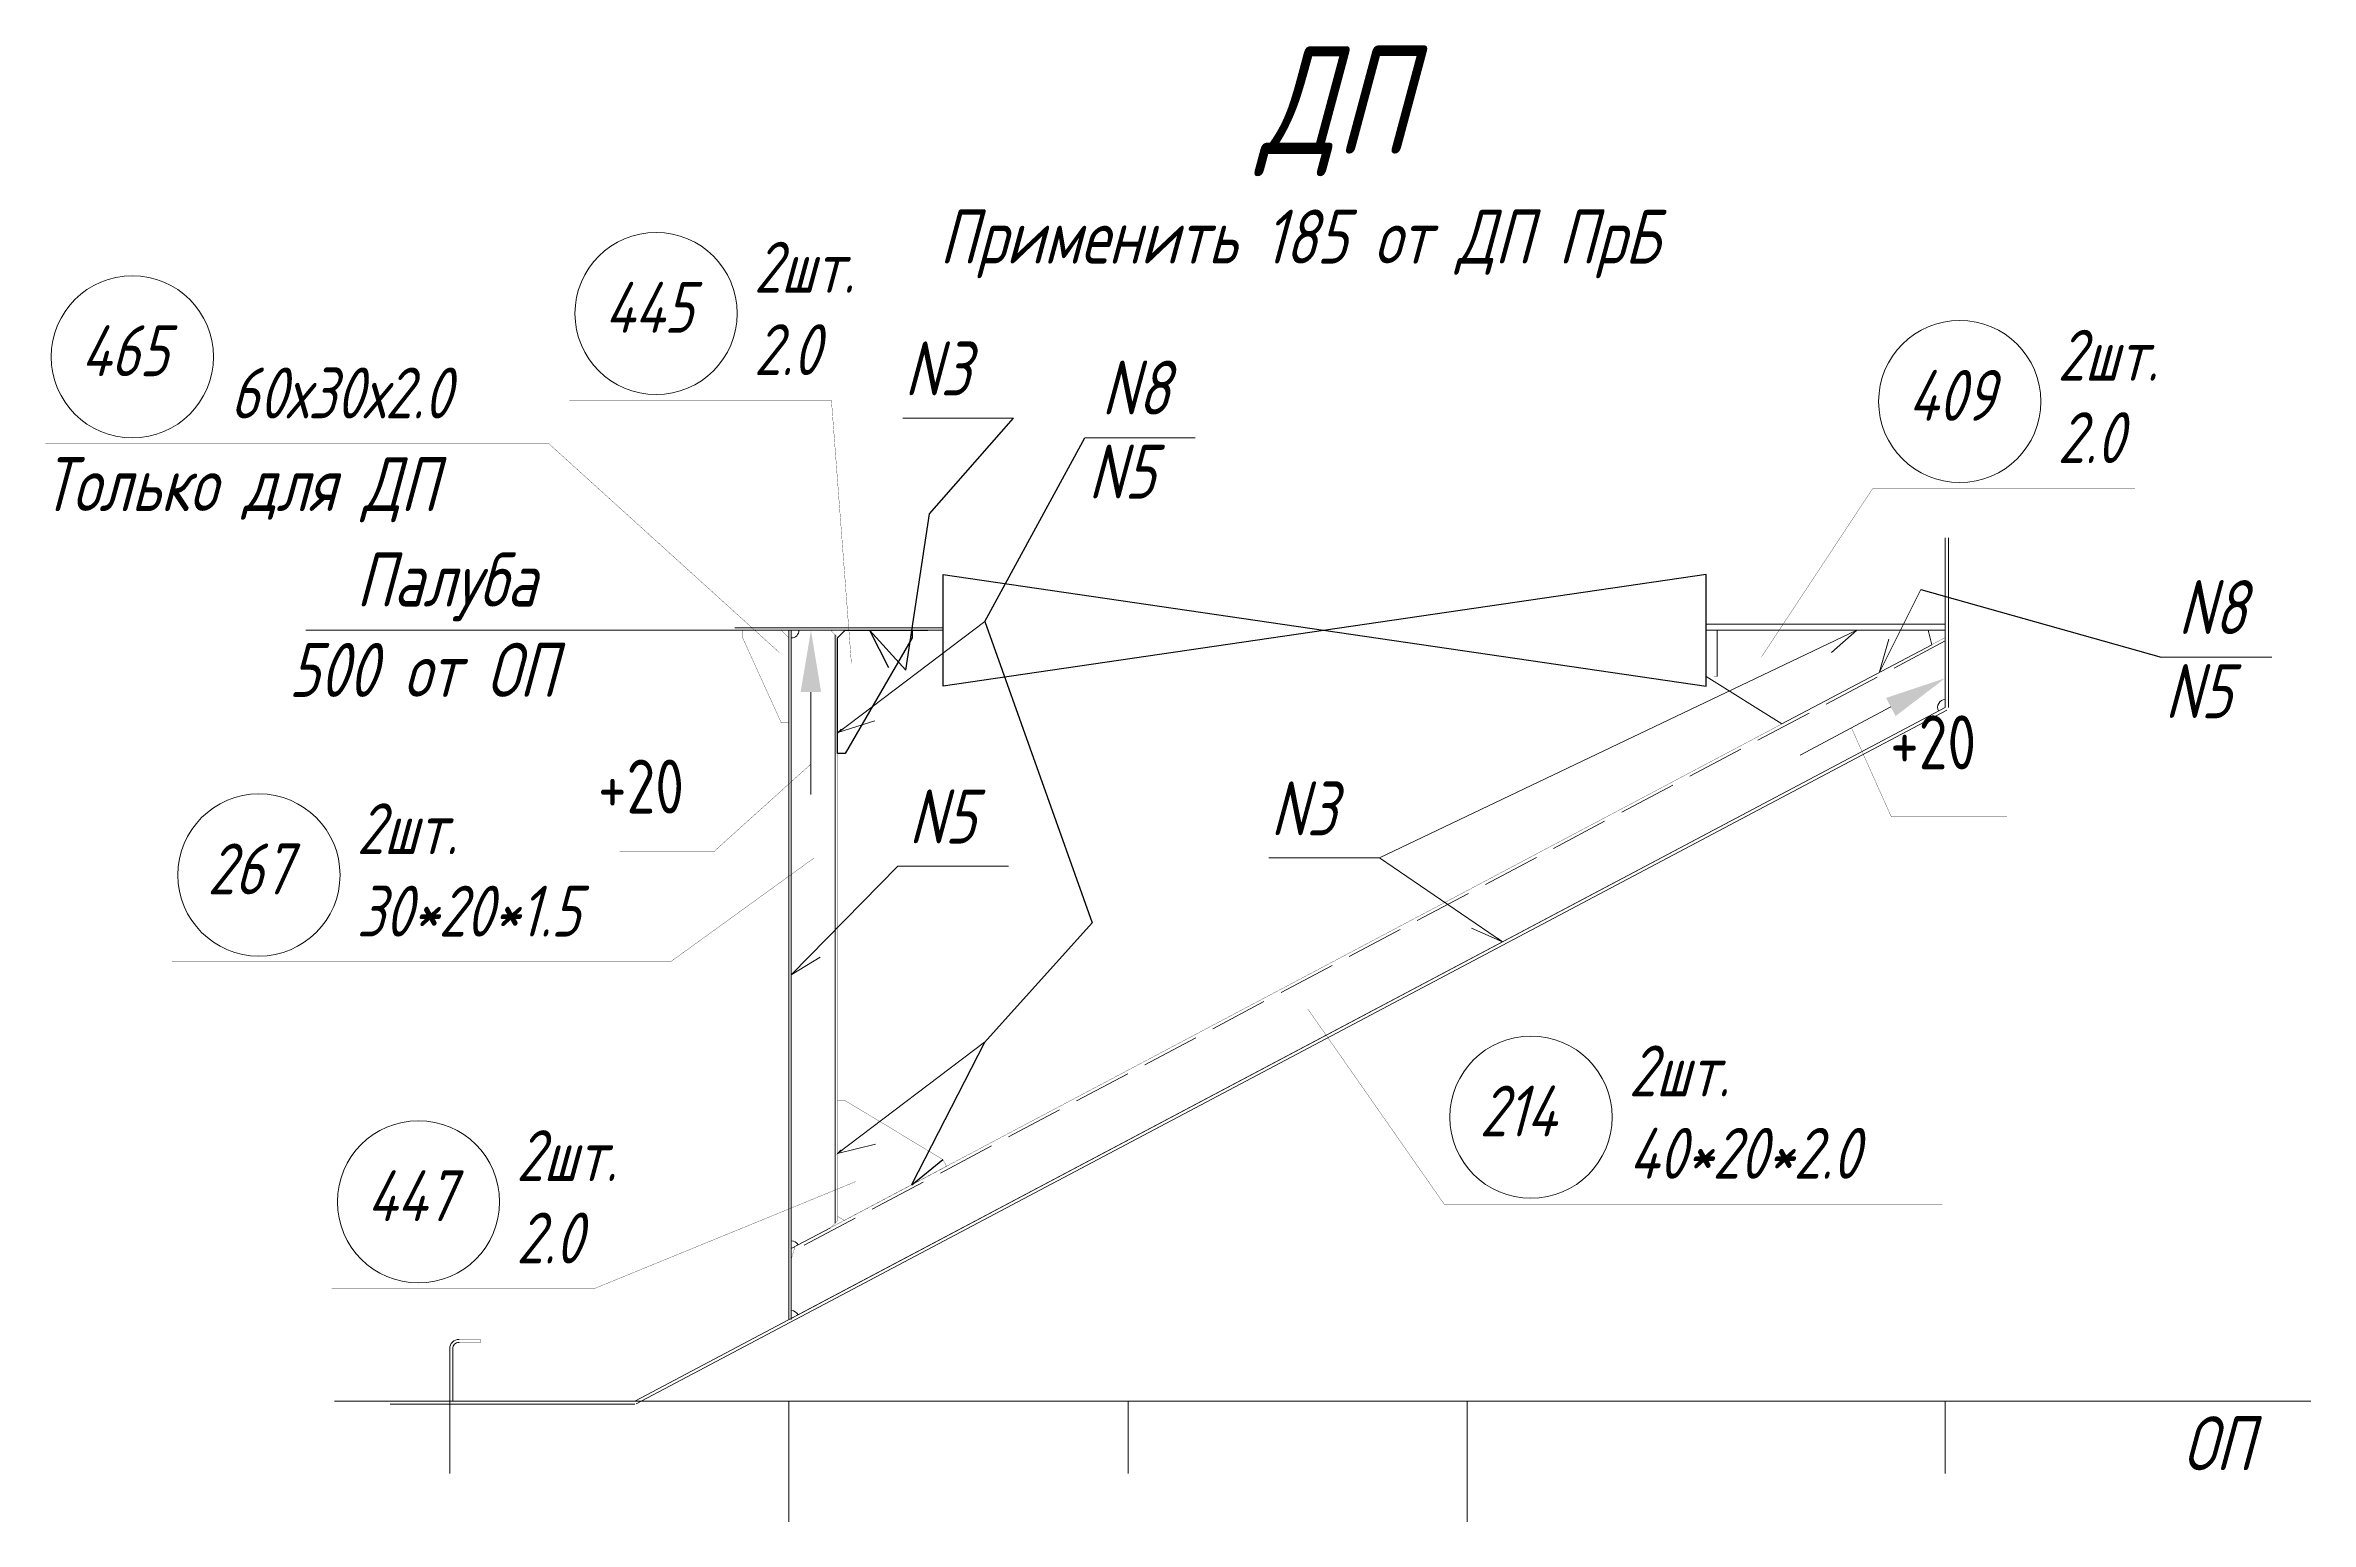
# Model space of a CAD drawing. Header units: millimetres. Extents: x 77380 to 135900, y -10260 to 17301.
# Drawn here: x 83070 to 84539, y -10260 to -9303 of the extents above; entities that cross this region are included whole.
import ezdxf

# ---------------------------------------------------------------- set-up
doc = ezdxf.new("R2010")
doc.units = ezdxf.units.MM
for name, pattern in [('K5LT32768', [0]), ('K5LT32769', [50, 37.5, -12.5]), ('K5LT32770', [0]), ('K5LT32772', [0]), ('K5LT32780', [0]), ('K5LT32781', [0]), ('K5LT32831', [0]), ('K5LT32835', [0]), ('K5LT_THIN', [0])]:
    doc.linetypes.add(name, pattern=pattern)
doc.styles.add('KTEXTSTYLE', font='GOST_AU.SHX', dxfattribs={"width": 0.96, "height": 5})

# ---------------------------------------------------------------- blocks, each defined once
blk = doc.blocks.new('U335')
blk.add_hatch(color=7).paths.add_polyline_path([(97989.8, 15320.1), (97996, 15308.3), (98028.2, 15332.9)])
at = {"color": 7, "linetype": 'K5LT32831', "lineweight": 9}
blk.add_line((97992.9, 15314.2), (97934.1, 15283), dxfattribs=at)
blk = doc.blocks.new('U336')
blk.add_hatch(color=7).paths.add_polyline_path([(97285.8, 15323.9), (97299.1, 15323.9), (97292.5, 15363.9)])
at = {"color": 7, "linetype": 'K5LT32831', "lineweight": 9}
blk.add_line((97292.5, 15323.9), (97292.5, 15257.4), dxfattribs=at)
blk = doc.blocks.new('U391')
at = {"color": 7, "linetype": 'K5LT_THIN', "lineweight": 18}
for p, q in [((97661.3, 15216.3), (97741.1, 15161.9)), ((97741.1, 15161.9), (97737.8, 15164.2))]:
    blk.add_line(p, q, dxfattribs=at)
at = {"color": 7, "linetype": 'K5LT32835', "lineweight": 18}
for p, q in [((97738.5, 15163.5), (97738.8, 15163.5)), ((97738.5, 15163.4), (97738.8, 15163.5)), ((97738.6, 15163), (97738.5, 15163.5)), ((97738.6, 15163.6), (97738.6, 15163.6)), ((97738.6, 15163.5), (97738.7, 15163.6)), ((97738.7, 15162.9), (97738.6, 15163.6)), ((97738.8, 15162.9), (97738.6, 15163.6)), ((97738.8, 15162.9), (97738.7, 15163.5)), ((97738.9, 15162.8), (97738.8, 15163.5)), ((97738.3, 15163.2), (97739.1, 15163.3)), ((97738.3, 15163.1), (97739.1, 15163.3)), ((97738.3, 15163.1), (97738.3, 15163.2)), ((97738.3, 15163.1), (97738.3, 15163.1)), ((97738.4, 15163.3), (97738.9, 15163.4)), ((97738.4, 15163.2), (97739, 15163.4)), ((97738.5, 15163), (97738.4, 15163.4)), ((97738.4, 15163.1), (97738.4, 15163.3)), ((97738.4, 15163.1), (97739.2, 15163.2)), ((97738.6, 15163), (97738.5, 15163.4)), ((97738.5, 15163), (97739.3, 15163.2)), ((97738.6, 15163), (97739.3, 15163.1)), ((97738.7, 15162.9), (97739.4, 15163.1)), ((97738.8, 15162.9), (97739.5, 15163)), ((97739, 15162.8), (97738.9, 15163.4)), ((97739.1, 15162.8), (97738.9, 15163.4)), ((97738.9, 15162.8), (97739.6, 15163)), ((97739.1, 15162.8), (97739, 15163.3)), ((97739, 15162.8), (97739.6, 15162.9)), ((97739.2, 15162.7), (97739.1, 15163.3)), ((97739.1, 15162.8), (97739.7, 15162.9)), ((97739.3, 15162.7), (97739.2, 15163.2)), ((97739.3, 15162.7), (97739.2, 15163.2)), ((97739.4, 15162.6), (97739.3, 15163.1)), ((97739.3, 15162.7), (97739.8, 15162.8)), ((97739.5, 15162.6), (97739.4, 15163.1)), ((97739.4, 15162.7), (97739.9, 15162.8)), ((97739.5, 15162.6), (97739.5, 15163)), ((97739.6, 15162.6), (97739.5, 15163)), ((97739.5, 15162.6), (97739.9, 15162.7)), ((97739.7, 15162.5), (97739.6, 15162.9)), ((97739.6, 15162.6), (97740, 15162.7)), ((97739.8, 15162.5), (97739.7, 15162.9)), ((97739.7, 15162.5), (97740.1, 15162.6)), ((97739.8, 15162.5), (97739.8, 15162.8)), ((97739.9, 15162.4), (97739.8, 15162.8)), ((97739.8, 15162.5), (97740.2, 15162.6)), ((97740, 15162.4), (97739.9, 15162.7)), ((97739.9, 15162.4), (97740.2, 15162.5)), ((97740, 15162.4), (97740, 15162.7)), ((97740, 15162.4), (97740.3, 15162.5)), ((97740.1, 15162.3), (97740.1, 15162.6)), ((97740.2, 15162.3), (97740.1, 15162.6)), ((97740.1, 15162.3), (97740.4, 15162.4)), ((97740.2, 15162.3), (97740.2, 15162.5)), ((97740.2, 15162.3), (97740.5, 15162.4)), ((97740.3, 15162.3), (97740.3, 15162.5)), ((97740.4, 15162.2), (97740.3, 15162.4)), ((97740.3, 15162.3), (97740.5, 15162.3)), ((97740.5, 15162.2), (97740.4, 15162.4)), ((97740.4, 15162.2), (97740.6, 15162.3)), ((97740.5, 15162.2), (97740.5, 15162.3)), ((97740.5, 15162.2), (97740.7, 15162.2)), ((97740.6, 15162.1), (97740.6, 15162.3)), ((97740.6, 15162.1), (97740.8, 15162.2)), ((97740.7, 15162.1), (97740.6, 15162.2)), ((97740.7, 15162.1), (97740.7, 15162.2)), ((97740.7, 15162.1), (97740.8, 15162.1)), ((97740.8, 15162), (97740.9, 15162.1)), ((97740.8, 15162), (97740.8, 15162.1)), ((97740.9, 15162), (97740.9, 15162.1)), ((97740.9, 15162), (97741, 15162)), ((97741, 15162), (97740.9, 15162)), ((97741, 15162), (97741, 15162)), ((97741, 15161.9), (97741.1, 15161.9))]:
    blk.add_line(p, q, dxfattribs=at)
at = {"color": 7, "linetype": 'K5LT32835', "const_width": 0.18}
blk.add_lwpolyline([(97738.6, 15163.6), (97741.1, 15161.9), (97738.3, 15163.1)], close=True, dxfattribs=at)
blk = doc.blocks.new('U405')
at = {"color": 7, "linetype": 'K5LT_THIN', "lineweight": 18}
for p, q in [((96119.5, 15179.2), (96192.8, 15084.7)), ((96192.8, 15084.7), (96190.3, 15087.9))]:
    blk.add_line(p, q, dxfattribs=at)
at = {"color": 7, "linetype": 'K5LT32835', "lineweight": 18}
for p, q in [((96190.5, 15086.8), (96191.3, 15086.7)), ((96190.5, 15086.7), (96190.5, 15086.8)), ((96190.5, 15086.7), (96191.3, 15086.6)), ((96190.5, 15086.7), (96190.5, 15086.7)), ((96190.6, 15086.9), (96191.1, 15086.8)), ((96190.6, 15086.6), (96190.6, 15086.9)), ((96190.6, 15086.6), (96190.7, 15086.9)), ((96190.6, 15086.8), (96191.2, 15086.7)), ((96190.6, 15086.6), (96191.4, 15086.5)), ((96190.7, 15086.5), (96190.7, 15087)), ((96190.7, 15086.5), (96190.8, 15087)), ((96190.7, 15086.9), (96191.1, 15086.9)), ((96190.7, 15086.6), (96191.4, 15086.5)), ((96190.7, 15086.5), (96191.5, 15086.4)), ((96190.8, 15086.4), (96190.9, 15087.1)), ((96190.8, 15087), (96191, 15087)), ((96190.8, 15086.4), (96191.5, 15086.3)), ((96190.9, 15087.1), (96190.9, 15087.1)), ((96190.9, 15086.4), (96191, 15087.1)), ((96190.9, 15087), (96191, 15087)), ((96190.9, 15086.3), (96191, 15087)), ((96190.9, 15086.3), (96191.6, 15086.2)), ((96191, 15086.3), (96191.1, 15086.9)), ((96191, 15086.2), (96191.1, 15086.9)), ((96191, 15086.3), (96191.6, 15086.2)), ((96191.1, 15086.2), (96191.2, 15086.8)), ((96191.1, 15086.2), (96191.7, 15086.1)), ((96191.2, 15086.1), (96191.2, 15086.7)), ((96191.2, 15086.1), (96191.3, 15086.6)), ((96191.2, 15086.1), (96191.8, 15086)), ((96191.3, 15086), (96191.3, 15086.6)), ((96191.3, 15086), (96191.4, 15086.5)), ((96191.3, 15086), (96191.8, 15086)), ((96191.3, 15086), (96191.9, 15085.9)), ((96191.4, 15085.9), (96191.4, 15086.4)), ((96191.4, 15085.9), (96191.5, 15086.4)), ((96191.4, 15085.9), (96191.9, 15085.8)), ((96191.5, 15085.8), (96191.6, 15086.3)), ((96191.5, 15085.8), (96192, 15085.8)), ((96191.6, 15085.8), (96191.6, 15086.2)), ((96191.6, 15085.7), (96191.7, 15086.1)), ((96191.6, 15085.7), (96192, 15085.7)), ((96191.7, 15085.7), (96191.7, 15086.1)), ((96191.7, 15085.6), (96191.8, 15086)), ((96191.7, 15085.7), (96192.1, 15085.6)), ((96191.8, 15085.6), (96191.8, 15085.9)), ((96191.8, 15085.5), (96191.9, 15085.9)), ((96191.8, 15085.6), (96192.1, 15085.5)), ((96191.9, 15085.5), (96191.9, 15085.8)), ((96191.9, 15085.5), (96192.2, 15085.5)), ((96191.9, 15085.4), (96192.2, 15085.4)), ((96192, 15085.4), (96192, 15085.7)), ((96192, 15085.4), (96192.1, 15085.6)), ((96192, 15085.4), (96192.3, 15085.3)), ((96192.1, 15085.3), (96192.1, 15085.6)), ((96192.1, 15085.3), (96192.2, 15085.5)), ((96192.1, 15085.3), (96192.4, 15085.3)), ((96192.2, 15085.2), (96192.2, 15085.4)), ((96192.2, 15085.2), (96192.3, 15085.4)), ((96192.2, 15085.2), (96192.4, 15085.2)), ((96192.3, 15085.1), (96192.3, 15085.3)), ((96192.3, 15085.1), (96192.5, 15085.1)), ((96192.4, 15085.1), (96192.4, 15085.2)), ((96192.4, 15085), (96192.4, 15085.2)), ((96192.4, 15085.1), (96192.5, 15085)), ((96192.5, 15085), (96192.5, 15085.1)), ((96192.5, 15085), (96192.6, 15085)), ((96192.5, 15084.9), (96192.5, 15085)), ((96192.6, 15084.9), (96192.6, 15084.9)), ((96192.6, 15084.9), (96192.6, 15084.9)), ((96192.6, 15084.8), (96192.7, 15084.8)), ((96192.7, 15084.8), (96192.7, 15084.9)), ((96192.7, 15084.8), (96192.7, 15084.8)), ((96192.7, 15084.8), (96192.7, 15084.8))]:
    blk.add_line(p, q, dxfattribs=at)
at = {"color": 7, "linetype": 'K5LT32835', "const_width": 0.18}
blk.add_lwpolyline([(96190.9, 15087.1), (96192.8, 15084.7), (96190.5, 15086.7)], close=True, dxfattribs=at)

msp = doc.modelspace()

# ---------------------------------------------------------------- linework, layer by layer
at = {"color": 7, "linetype": 'K5LT32780', "lineweight": 18}
for p, q in [((83626.112, -9544.564), (83697.793, -9544.564)), ((83815.736, -9557.317), (83744.055, -9557.317)), ((83238.831, -9682.231), (83517.203, -9682.231)), ((84513.958, -9699.7), (84442.276, -9699.7)), ((83622.918, -9835.118), (83694.6, -9835.118)), ((83863.556, -9829.884), (83935.237, -9829.884))]:
    msp.add_line(p, q, dxfattribs=at)
at = {"color": 7}
for p, q in [((83643.412, -9606.685), (83697.793, -9544.564)), ((83679.351, -9676.482), (83744.055, -9557.317)), ((83627.927, -9708.081), (83643.412, -9606.685)), ((84286.409, -9655.756), (84442.276, -9699.7)), ((83604.371, -9682.231), (83627.927, -9708.081)), ((83604.371, -9682.231), (83616.726, -9706.363)), ((83679.351, -9676.482), (83748.817, -9872.039)), ((83748.817, -9872.039), (83679.075, -9949.474)), ((83679.075, -9949.474), (83631.621, -10041.977)), ((83631.818, -10041.797), (83652.077, -10025.499))]:
    msp.add_line(p, q, dxfattribs=at)
at = {"color": 3, "linetype": 'K5LT32768', "lineweight": 18, "true_color": 0x00ff00}
for p, q in [((84302.202, -9732.231), (84302.202, -9622.23)), ((84304.201, -9732.231), (84304.201, -9622.23)), ((83652.202, -9680.731), (83517.203, -9680.731)), ((83652.202, -9682.231), (83517.203, -9682.231)), ((83552.202, -10129.289), (83552.202, -9682.231)), ((83553.7, -10129.289), (83553.7, -9682.231)), ((83553.7, -9682.231), (83553.7, -10083.236)), ((83579.201, -9682.231), (83553.7, -9682.231)), ((84302.202, -9678.231), (84147.2, -9678.231)), ((84302.202, -9682.231), (84147.2, -9682.231)), ((83582.256, -10066.681), (83582.256, -9685.286)), ((84302.202, -9732.231), (83452.202, -10182.231)), ((84303.139, -9733.998), (83453.139, -10183.998)), ((83553.7, -10128.495), (84302.202, -9732.231)), ((83553.7, -10083.236), (83579.201, -10069.735)), ((83553.7, -10090.025), (83553.7, -10128.495)), ((83332.201, -10182.23), (83332.201, -10148.157)), ((83334.203, -10182.23), (83334.203, -10148.157)), ((83452.202, -10182.231), (83293.643, -10182.231)), ((83452.202, -10184.231), (83293.643, -10184.231))]:
    msp.add_line(p, q, dxfattribs=at)
at = {"color": 7, "linetype": 'K5LT_THIN'}
for p, q in [((84147.2, -9646.083), (83652.2, -9718.384)), ((83652.2, -9718.384), (83652.2, -9646.083)), ((83652.2, -9646.083), (84147.2, -9718.384)), ((84147.2, -9718.384), (84147.2, -9646.083))]:
    msp.add_line(p, q, dxfattribs=at)
at = {"color": 7, "linetype": 'K5LT_THIN', "lineweight": 18}
for p, q in [((84286.409, -9655.756), (84259.521, -9709.296)), ((83935.237, -9829.884), (84244.906, -9682.231)), ((84244.906, -9682.231), (84228.368, -9696.739)), ((84259.533, -9709.252), (84265.499, -9688.076)), ((84147.2, -9712.263), (84196.26, -9742.965)), ((83583.978, -9748.615), (83608, -9741.052)), ((83622.918, -9835.118), (83553.7, -9905.76)), ((84015.016, -9884.23), (83994.814, -9875.519)), ((83553.7, -9905.76), (83572.378, -9894.135)), ((83583.702, -10021.607), (83608.315, -10015.469))]:
    msp.add_line(p, q, dxfattribs=at)
at = {"color": 2, "linetype": 'K5LT32770', "true_color": 0xffff00}
for p, q in [((83583.702, -9687.231), (83588.701, -9682.231)), ((83588.701, -9682.231), (83642.201, -9682.231)), ((83583.702, -9762.231), (83583.702, -9687.231)), ((83588.701, -9762.231), (83583.702, -9762.231))]:
    msp.add_line(p, q, dxfattribs=at)
at = {"color": 2, "linetype": 'K5LT_THIN', "true_color": 0xffff00}
for p, q in [((83632.201, -9682.231), (83632.201, -9687.231)), ((83632.201, -9687.231), (83588.701, -9762.231)), ((83588.701, -9762.231), (83583.702, -9762.231)), ((83588.701, -9762.231), (83583.702, -9762.231))]:
    msp.add_line(p, q, dxfattribs=at)
at = {"color": 2, "linetype": 'K5LT32770', "lineweight": 18, "true_color": 0xffff00}
for p, q in [((84154.201, -9712.231), (84154.201, -9682.231)), ((84154.201, -9682.231), (84291.2, -9682.231)), ((84291.2, -9682.231), (84293.52, -9691.575)), ((84293.52, -9691.575), (84196.26, -9742.965)), ((84196.26, -9742.965), (84196.214, -9742.877))]:
    msp.add_line(p, q, dxfattribs=at)
at = {"color": 3, "linetype": 'K5LT32769', "lineweight": 18, "true_color": 0x00ff00}
msp.add_line((84302.202, -9689.151), (83555.397, -10084.519), dxfattribs=at)
at = {"color": 1, "linetype": 'K5LT32781', "lineweight": 0, "true_color": 0xff0000}
for p, q in [((83257.472, -10182.231), (84539.204, -10182.231)), ((83332.2, -10182.231), (83332.2, -10229.106)), ((83552.2, -10182.231), (83552.2, -10260.356)), ((83772.2, -10182.231), (83772.2, -10229.106)), ((83992.2, -10182.231), (83992.2, -10260.356)), ((84302.2, -10182.231), (84302.2, -10229.106))]:
    msp.add_line(p, q, dxfattribs=at)
at = {"color": 1, "linetype": 'K5LT32772', "true_color": 0xff0000, "const_width": 0.18}
for points in [[(83592.704, -9703.686), (83579.766, -9533.142), (83409.66, -9533.142)], [(83545.909, -9696.624), (83396.527, -9561.266), (83069.966, -9561.266)], [(84425.299, -9590.218), (84255.193, -9590.218), (84183.149, -9699.275)], [(84152.202, -9682.231), (84152.202, -9712.231), (84154.201, -9712.231), (84154.201, -9682.231)], [(83152.078, -9897.313), (83475.305, -9897.313), (83568.509, -9829.884)], [(84300.358, -10054.361), (83977.131, -10054.361), (83888.749, -9927.863)], [(83595.515, -10039.8), (83425.657, -10109.294), (83255.551, -10109.294)], [(83338.2, -10142.157), (83352.129, -10142.157), (83352.129, -10144.157), (83338.2, -10144.157)]]:
    msp.add_lwpolyline(points, dxfattribs=at)
at = {"color": 2, "linetype": 'K5LT32770', "true_color": 0xffff00, "const_width": 0.18}
for points in [[(83547.205, -9682.231), (83522.205, -9682.231), (83522.205, -9687.23), (83547.205, -9742.23), (83552.204, -9742.23), (83552.204, -9687.23), (83547.205, -9682.231)], [(83583.702, -10062.33), (83583.702, -9987.33), (83588.701, -9987.33), (83652.077, -10025.499), (83654.414, -10029.918), (83588.121, -10064.993), (83583.702, -10062.33)]]:
    msp.add_lwpolyline(points, dxfattribs=at)
at = {"color": 3, "linetype": 'K5LT32768', "true_color": 0x00ff00, "const_width": 0.18}
for points in [[(83579.201, -10069.735), (83583.757, -10065.181), (83583.757, -9686.786), (83579.201, -9682.231)], [(84302.202, -9727.231), (84302.202, -9686.888), (83556.227, -10081.816), (83553.7, -10090.025)]]:
    msp.add_lwpolyline(points, dxfattribs=at)
at = {"color": 7, "linetype": 'K5LT32780', "const_width": 0.18}
for points in [[(84342.157, -9803.076), (84267.14, -9803.076), (84241.331, -9745.511)], [(83442.417, -9825.946), (83503.318, -9825.946), (83566.451, -9768.98)]]:
    msp.add_lwpolyline(points, dxfattribs=at)
at = {"color": 1, "linetype": 'K5LT32772', "lineweight": 18, "true_color": 0xff0000}
for centre in [(83466.02, -9476.781), (83126.326, -9504.906), (84311.553, -9533.858), (83208.438, -9840.953), (84033.492, -9998.002), (83311.911, -10052.934)]:
    msp.add_circle(centre, 52.603, dxfattribs=at)
at = {"color": 3, "linetype": 'K5LT32768', "lineweight": 18, "true_color": 0x00ff00}
for centre, radius, start, end in [((83553.7, -9682.229), 5.002, 269.999908, 359.982605), ((84302.202, -9732.231), 5, 90.000305, 207.897171), ((83553.7, -10083.235), 4.999, 27.903595, 90.011909), ((83553.7, -10128.495), 5.001, 27.893583, 89.992882), ((83338.2, -10148.157), 6, 89.998352, 180.001648), ((83338.2, -10148.156), 3.998, 90.005737, 180.027054)]:
    msp.add_arc(centre, radius, start, end, dxfattribs=at)

# ---------------------------------------------------------------- block references
for name in ['U336', 'U335', 'U391']:
    msp.add_blockref(name, (-13726.028, -25046.177))
at = {"rotation": 269.3239286073904}
for p in [(69635.314, 86615.442), (69635.039, 86342.451)]:
    msp.add_blockref('U405', p, dxfattribs=at)

# ---------------------------------------------------------------- texts
at = {"color": 7, "char_height": 2.5, "attachment_point": 1, "style": 'KTEXTSTYLE'}
for s, insert in [('\\H3.5;\\W0.965;\\Q15;\\Q15;\\H70.00;ДП', (83857.208, -9303.314)), ('\\H3.5;\\W0.965;\\Q15;\\Q15;\\H35.00;Применить 185 от ДП ПрБ', (83649.873, -9409.421)), ('\\H3.5;\\W0.965;\\Q15;\\Q15;\\H33.00;2шт.', (83529.425, -9430.26)), ('\\H3.5;\\W0.965;\\Q15;\\Q15;\\H33.00;{\\c255;445}', (83432.621, -9456.306)), ('\\H3.5;\\W0.965;\\Q15;\\Q15;\\H33.00;{\\c255;465}', (83092.928, -9484.43)), ('\\H3.5;\\W0.965;\\Q15;\\Q15;\\H33.00;{\\c255;2.0}', (83529.425, -9483.703)), ('\\H3.5;\\W0.965;\\Q15;\\Q15;\\H33.00;2шт.', (84374.958, -9487.337)), ('\\H3.5;\\W0.965;\\Q15;\\Q15;\\H35.00;N3', (83627.084, -9494.996)), ('\\H3.5;\\W0.965;\\Q15;\\Q15;\\H33.00;{\\c255;60х30х2.0}', (83189.731, -9511.827)), ('{\\H14x;\\Q15;\\W0.965;N8}', (83754.935, -9507.388)), ('\\H3.5;\\W0.965;\\Q15;\\Q15;\\H33.00;{\\c255;409}', (84278.154, -9513.382)), ('\\H3.5;\\W0.965;\\Q15;\\Q15;\\H33.00;{\\c255;2.0}', (84374.958, -9540.78)), ('{\\H14x;\\Q15;\\W0.965;N5}', (83746.326, -9561.874)), ('\\H3.5;\\W0.965;\\Q15;\\Q15;\\H35.00;Только для ДП', (83068.035, -9569.981)), ('\\H3.5;\\W0.965;\\Q15;\\Q15;\\H35.00;Палуба', (83271.513, -9631.826)), ('{\\H14x;\\Q15;\\W0.965;N8}', (84453.157, -9649.772)), ('\\H3.5;\\W0.965;\\Q15;\\Q15;\\H35.00;500 от ОП', (83227.732, -9690.437)), ('{\\H14x;\\Q15;\\W0.965;N5}', (84444.548, -9704.258)), ('\\H3.5;\\W0.965;\\Q15;\\Q0;\\H35.00;+20', (84266.472, -9737.434)), ('\\H3.5;\\W0.965;\\Q15;\\Q0;\\H35.00;+20', (83428.372, -9766.071)), ('\\H3.5;\\W0.965;\\Q15;\\Q15;\\H35.00;N5', (83629.89, -9785.55)), ('\\H3.5;\\W0.965;\\Q15;\\Q15;\\H35.00;N3', (83864.527, -9780.316)), ('\\H3.5;\\W0.965;\\Q15;\\Q15;\\H33.00;2шт.', (83271.843, -9794.432)), ('\\H3.5;\\W0.965;\\Q15;\\Q15;\\H33.00;{\\c255;267}', (83175.039, -9820.478)), ('\\H3.5;\\W0.965;\\Q15;\\Q15;\\H33.00;{\\c255;30*20*1.5}', (83271.843, -9847.875)), ('\\H3.5;\\W0.965;\\Q15;\\Q15;\\H33.00;2шт.', (84096.897, -9951.48)), ('\\H3.5;\\W0.965;\\Q15;\\Q15;\\H33.00;{\\c255;214}', (84000.093, -9977.526)), ('\\H3.5;\\W0.965;\\Q15;\\Q15;\\H33.00;{\\c255;40*20*2.0}', (84096.897, -10004.923)), ('\\H3.5;\\W0.965;\\Q15;\\Q15;\\H33.00;2шт.', (83375.317, -10006.413)), ('\\H3.5;\\W0.965;\\Q15;\\Q15;\\H33.00;{\\c255;447}', (83278.513, -10032.458)), ('\\H3.5;\\W0.965;\\Q15;\\Q15;\\H33.00;{\\c255;2.0}', (83375.316, -10059.856)), ('\\H3.5;\\W0.965;\\Q15;\\Q15;\\H35.00;ОП', (84456.202, -10192.046))]:
    msp.add_mtext(s, dxfattribs=dict(at, insert=insert))

doc.saveas('drawing.dxf')
